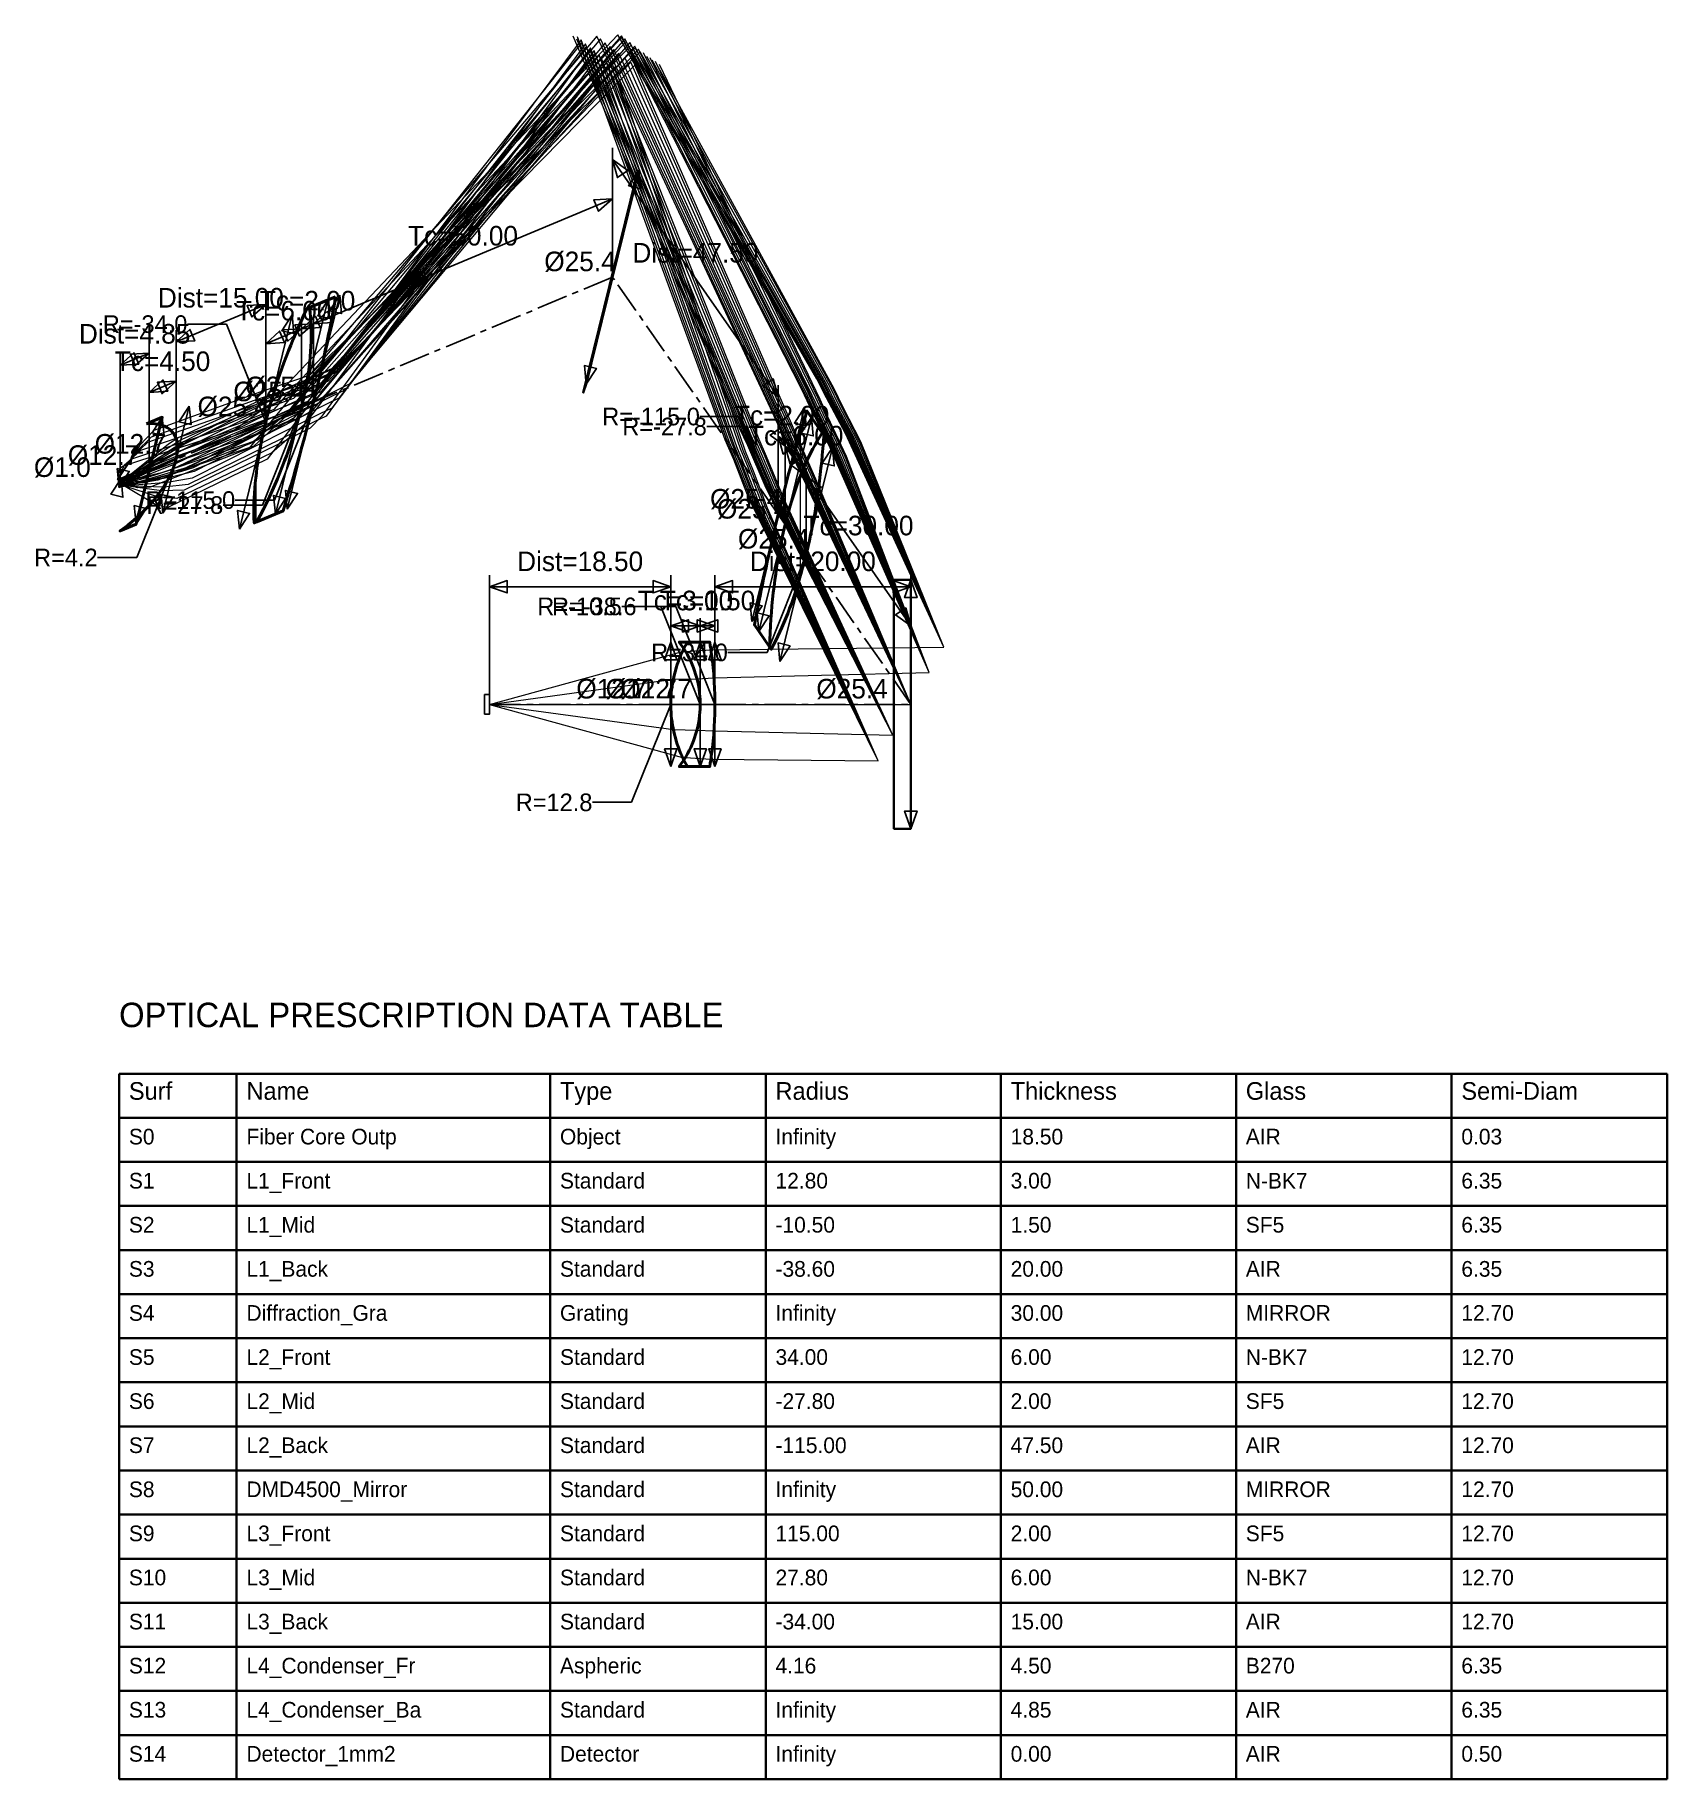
# Model space of a CAD drawing. Header units: metres. Extents: x -46 to 120, y -110 to 68.
import ezdxf
from ezdxf.enums import TextEntityAlignment as Align

# ---------------------------------------------------------------- set-up
doc = ezdxf.new("R2010")
doc.units = ezdxf.units.M
doc.linetypes.add('CENTER', pattern=[5.08, 3.175, -0.635, 0.635, -0.635])
for name, color, linetype, lineweight in [('ANNOTATIONS', 3, 'CONTINUOUS', 25), ('DIMENSIONS_LINEAR', 4, 'CONTINUOUS', 25), ('DIMENSIONS_RADIAL', 6, 'CONTINUOUS', 25), ('OPTICAL_AXIS', 1, 'CENTER', 25), ('OPTICS_COMPONENTS', 2, 'CONTINUOUS', 35), ('OPTICS_HATCH', 8, 'CONTINUOUS', 13), ('OPTICS_LENSES', 7, 'CONTINUOUS', 50), ('RAYS_785NM', 1, 'CONTINUOUS', 18), ('RAYS_850NM', 3, 'CONTINUOUS', 18), ('RAYS_900NM', 5, 'CONTINUOUS', 18), ('TITLE_BLOCK', 7, 'CONTINUOUS', 35)]:
    doc.layers.add(name, color=color, linetype=linetype, lineweight=lineweight)
doc.styles.add('OpenSansCondensed-Light', font='OpenSansCondensed-Light.ttf')
doc.dimstyles.new('EZDXF', dxfattribs={"dimtxt": 0.25, "dimasz": 0.175, "dimexe": 0.375, "dimexo": 0.125, "dimgap": 0.1, "dimtad": 1, "dimlfac": 100, "dimzin": 12, "dimdsep": 46, "dimtxsty": 'OpenSansCondensed-Light', "dimblk": 'ARCHTICK', "dimcen": 2.5, "dimazin": 3, "dimtfac": 0.5, "dimtmove": 2, "dimatfit": 3})

msp = doc.modelspace()

# ---------------------------------------------------------------- texts
at = {"layer": 'DIMENSIONS_LINEAR'}
for s, p in [('Tc=50.00', (-2.71, 46.23)), ('Dist=47.50', (21.01, 44.49)), ('%%c25.4', (9.23, 43.61)), ('Dist=15.00', (-27.42, 39.9)), ('Tc=6.00', (-21.01, 38.58)), ('Tc=2.00', (-18.57, 39.6)), ('Dist=4.85', (-36.22, 36.22)), ('Tc=4.50', (-33.37, 33.42)), ('%%c25.4', (-22.5, 30.34)), ('%%c25.4', (-21.28, 30.85)), ('%%c25.4', (-26.16, 28.81)), ('Tc=2.00', (29.82, 27.87)), ('%%c12.7', (-36.66, 24.99)), ('Tc=6.00', (31.25, 25.83)), ('%%c1.0', (-43.6, 22.61)), ('%%c12.7', (-39.4, 23.84)), ('%%c25.4', (26.15, 19.38)), ('%%c25.4', (26.86, 18.36)), ('%%c25.4', (29, 15.3)), ('Tc=30.00', (37.66, 16.65)), ('Dist=18.50', (9.25, 13)), ('Dist=20.00', (33, 13)), ('Tc=3.00', (20, 9)), ('Tc=1.50', (22.25, 9)), ('%%c12.7', (12.5, 0)), ('%%c12.7', (15.5, 0)), ('%%c12.7', (17, 0)), ('%%c25.4', (37, 0))]:
    msp.add_text(s, height=2, dxfattribs=at).set_placement(p, align=Align.BOTTOM_CENTER)
at = {"layer": 'DIMENSIONS_RADIAL'}
for s, p in [('R=-34.0', (-30.84, 38.81)), ('R=-115.0', (21.47, 29.38)), ('R=-27.8', (22.18, 28.36)), ('R=115.0', (-25.96, 20.85)), ('R=27.8', (-27.18, 20.34)), ('R=4.2', (-40, 14.99)), ('R=-10.5', (13.5, 10)), ('R=-38.6', (15, 10)), ('R=34.0', (24.32, 5.3)), ('R=12.8', (10.5, -10))]:
    msp.add_text(s, height=1.8, dxfattribs=at).set_placement(p, align=Align.MIDDLE_RIGHT)
at = {"layer": 'TITLE_BLOCK'}
for s, height, p in [('OPTICAL PRESCRIPTION DATA TABLE', 2.5, (-37.81, -33.7)), ('Surf', 1.8, (-36.81, -40.9)), ('Name', 1.8, (-24.81, -40.9)), ('Type', 1.8, (7.19, -40.9)), ('Radius', 1.8, (29.19, -40.9)), ('Thickness', 1.8, (53.19, -40.9)), ('Glass', 1.8, (77.19, -40.9)), ('Semi-Diam', 1.8, (99.19, -40.9)), ('S0', 1.6, (-36.81, -45.4)), ('Fiber Core Outp', 1.6, (-24.81, -45.4)), ('Object', 1.6, (7.19, -45.4)), ('Infinity', 1.6, (29.19, -45.4)), ('18.50', 1.6, (53.19, -45.4)), ('AIR', 1.6, (77.19, -45.4)), ('0.03', 1.6, (99.19, -45.4)), ('S1', 1.6, (-36.81, -49.9)), ('L1_Front', 1.6, (-24.81, -49.9)), ('Standard', 1.6, (7.19, -49.9)), ('12.80', 1.6, (29.19, -49.9)), ('3.00', 1.6, (53.19, -49.9)), ('N-BK7', 1.6, (77.19, -49.9)), ('6.35', 1.6, (99.19, -49.9)), ('S2', 1.6, (-36.81, -54.4)), ('L1_Mid', 1.6, (-24.81, -54.4)), ('Standard', 1.6, (7.19, -54.4)), ('-10.50', 1.6, (29.19, -54.4)), ('1.50', 1.6, (53.19, -54.4)), ('SF5', 1.6, (77.19, -54.4)), ('6.35', 1.6, (99.19, -54.4)), ('S3', 1.6, (-36.81, -58.9)), ('L1_Back', 1.6, (-24.81, -58.9)), ('Standard', 1.6, (7.19, -58.9)), ('-38.60', 1.6, (29.19, -58.9)), ('20.00', 1.6, (53.19, -58.9)), ('AIR', 1.6, (77.19, -58.9)), ('6.35', 1.6, (99.19, -58.9)), ('S4', 1.6, (-36.81, -63.4)), ('Diffraction_Gra', 1.6, (-24.81, -63.4)), ('Grating', 1.6, (7.19, -63.4)), ('Infinity', 1.6, (29.19, -63.4)), ('30.00', 1.6, (53.19, -63.4)), ('MIRROR', 1.6, (77.19, -63.4)), ('12.70', 1.6, (99.19, -63.4)), ('S5', 1.6, (-36.81, -67.9)), ('L2_Front', 1.6, (-24.81, -67.9)), ('Standard', 1.6, (7.19, -67.9)), ('34.00', 1.6, (29.19, -67.9)), ('6.00', 1.6, (53.19, -67.9)), ('N-BK7', 1.6, (77.19, -67.9)), ('12.70', 1.6, (99.19, -67.9)), ('S6', 1.6, (-36.81, -72.4)), ('L2_Mid', 1.6, (-24.81, -72.4)), ('Standard', 1.6, (7.19, -72.4)), ('-27.80', 1.6, (29.19, -72.4)), ('2.00', 1.6, (53.19, -72.4)), ('SF5', 1.6, (77.19, -72.4)), ('12.70', 1.6, (99.19, -72.4)), ('L2_Back', 1.6, (-24.81, -76.9)), ('Standard', 1.6, (7.19, -76.9)), ('S7', 1.6, (-36.81, -76.9)), ('-115.00', 1.6, (29.19, -76.9)), ('47.50', 1.6, (53.19, -76.9)), ('AIR', 1.6, (77.19, -76.9)), ('12.70', 1.6, (99.19, -76.9)), ('S8', 1.6, (-36.81, -81.4)), ('DMD4500_Mirror', 1.6, (-24.81, -81.4)), ('Standard', 1.6, (7.19, -81.4)), ('Infinity', 1.6, (29.19, -81.4)), ('50.00', 1.6, (53.19, -81.4)), ('MIRROR', 1.6, (77.19, -81.4)), ('12.70', 1.6, (99.19, -81.4)), ('S9', 1.6, (-36.81, -85.9)), ('L3_Front', 1.6, (-24.81, -85.9)), ('Standard', 1.6, (7.19, -85.9)), ('115.00', 1.6, (29.19, -85.9)), ('2.00', 1.6, (53.19, -85.9)), ('SF5', 1.6, (77.19, -85.9)), ('12.70', 1.6, (99.19, -85.9)), ('S10', 1.6, (-36.81, -90.4)), ('L3_Mid', 1.6, (-24.81, -90.4)), ('Standard', 1.6, (7.19, -90.4)), ('27.80', 1.6, (29.19, -90.4)), ('6.00', 1.6, (53.19, -90.4)), ('N-BK7', 1.6, (77.19, -90.4)), ('12.70', 1.6, (99.19, -90.4)), ('S11', 1.6, (-36.81, -94.9)), ('L3_Back', 1.6, (-24.81, -94.9)), ('Standard', 1.6, (7.19, -94.9)), ('-34.00', 1.6, (29.19, -94.9)), ('15.00', 1.6, (53.19, -94.9)), ('AIR', 1.6, (77.19, -94.9)), ('12.70', 1.6, (99.19, -94.9)), ('S12', 1.6, (-36.81, -99.4)), ('L4_Condenser_Fr', 1.6, (-24.81, -99.4)), ('Aspheric', 1.6, (7.19, -99.4)), ('4.16', 1.6, (29.19, -99.4)), ('4.50', 1.6, (53.19, -99.4)), ('B270', 1.6, (77.19, -99.4)), ('6.35', 1.6, (99.19, -99.4)), ('S13', 1.6, (-36.81, -103.9)), ('L4_Condenser_Ba', 1.6, (-24.81, -103.9)), ('Standard', 1.6, (7.19, -103.9)), ('Infinity', 1.6, (29.19, -103.9)), ('4.85', 1.6, (53.19, -103.9)), ('AIR', 1.6, (77.19, -103.9)), ('6.35', 1.6, (99.19, -103.9)), ('S14', 1.6, (-36.81, -108.4)), ('Detector_1mm2', 1.6, (-24.81, -108.4)), ('Detector', 1.6, (7.19, -108.4)), ('Infinity', 1.6, (29.19, -108.4)), ('0.00', 1.6, (53.19, -108.4)), ('AIR', 1.6, (77.19, -108.4)), ('0.50', 1.6, (99.19, -108.4))]:
    msp.add_text(s, height=height, dxfattribs=at).set_placement(p, align=Align.BOTTOM_LEFT)

# ---------------------------------------------------------------- blocks, each defined once
blk = doc.blocks.new('_ARCHTICK')
at = {"color": 0, "linetype": 'BYBLOCK', "const_width": 0.15}
blk.add_lwpolyline([(-0.5, -0.5), (0.5, 0.5)], dxfattribs=at)

# ---------------------------------------------------------------- hatches: boundary and pattern name
at = {"layer": 'OPTICS_HATCH'}
h = msp.add_hatch(dxfattribs=at)
h.set_pattern_fill('ANSI31', scale=2.5, angle=45)
h.paths.add_polyline_path([(-15.71, 41.6), (-15.8, 41.06), (-15.9, 40.51), (-16, 39.97), (-16.1, 39.43), (-16.21, 38.88), (-16.31, 38.33), (-16.42, 37.78), (-16.53, 37.24), (-16.64, 36.69), (-16.76, 36.13), (-16.87, 35.58), (-16.99, 35.03), (-17.12, 34.48), (-17.24, 33.92), (-17.37, 33.37), (-17.5, 32.81), (-17.63, 32.25), (-17.76, 31.69), (-17.89, 31.13), (-18.03, 30.57), (-18.17, 30.01), (-18.31, 29.45), (-18.46, 28.89), (-18.6, 28.32), (-18.75, 27.76), (-18.9, 27.19), (-19.06, 26.63), (-19.21, 26.06), (-19.37, 25.49), (-19.53, 24.92), (-19.69, 24.35), (-19.86, 23.78), (-20.02, 23.21), (-20.19, 22.63), (-20.37, 22.06), (-20.54, 21.48), (-20.71, 20.91), (-20.89, 20.33), (-21.07, 19.75), (-23.74, 18.64), (-23.74, 18.64), (-23.4, 19.28), (-23.08, 19.92), (-22.77, 20.55), (-22.47, 21.18), (-22.19, 21.8), (-21.91, 22.42), (-21.65, 23.03), (-21.39, 23.64), (-21.15, 24.24), (-20.92, 24.85), (-20.69, 25.44), (-20.48, 26.03), (-20.27, 26.62), (-20.08, 27.2), (-19.9, 27.78), (-19.72, 28.36), (-19.56, 28.93), (-19.4, 29.5), (-19.25, 30.06), (-19.12, 30.62), (-18.99, 31.18), (-18.87, 31.73), (-18.76, 32.28), (-18.66, 32.83), (-18.57, 33.37), (-18.49, 33.9), (-18.42, 34.44), (-18.35, 34.96), (-18.3, 35.49), (-18.26, 36.01), (-18.23, 36.53), (-18.21, 37.04), (-18.2, 37.54), (-18.2, 38.05), (-18.21, 38.54), (-18.23, 39.04), (-18.27, 39.53), (-18.31, 40.01), (-18.37, 40.49), (-15.71, 41.6)])
h = msp.add_hatch(dxfattribs=at)
h.set_pattern_fill('ANSI31', scale=2.5, angle=45)
h.paths.add_polyline_path([(-18.37, 40.49), (-18.31, 40.01), (-18.27, 39.53), (-18.23, 39.04), (-18.21, 38.54), (-18.2, 38.05), (-18.2, 37.54), (-18.21, 37.04), (-18.23, 36.53), (-18.26, 36.01), (-18.3, 35.49), (-18.35, 34.96), (-18.42, 34.44), (-18.49, 33.9), (-18.57, 33.37), (-18.66, 32.83), (-18.76, 32.28), (-18.87, 31.73), (-18.99, 31.18), (-19.12, 30.62), (-19.25, 30.06), (-19.4, 29.5), (-19.56, 28.93), (-19.72, 28.36), (-19.9, 27.78), (-20.08, 27.2), (-20.27, 26.62), (-20.48, 26.03), (-20.69, 25.44), (-20.92, 24.85), (-21.15, 24.24), (-21.39, 23.64), (-21.65, 23.03), (-21.91, 22.42), (-22.19, 21.8), (-22.47, 21.18), (-22.77, 20.55), (-23.08, 19.92), (-23.4, 19.28), (-23.74, 18.64), (-24.02, 18.52), (-24.02, 18.52), (-24.04, 19.01), (-24.05, 19.51), (-24.05, 20.02), (-24.04, 20.52), (-24.02, 21.03), (-24, 21.55), (-23.96, 22.06), (-23.92, 22.59), (-23.86, 23.11), (-23.8, 23.64), (-23.74, 24.17), (-23.66, 24.7), (-23.58, 25.24), (-23.49, 25.78), (-23.39, 26.33), (-23.28, 26.87), (-23.16, 27.42), (-23.04, 27.98), (-22.91, 28.54), (-22.77, 29.1), (-22.63, 29.66), (-22.48, 30.23), (-22.32, 30.8), (-22.15, 31.37), (-21.97, 31.94), (-21.79, 32.52), (-21.6, 33.11), (-21.4, 33.69), (-21.19, 34.28), (-20.98, 34.87), (-20.75, 35.47), (-20.52, 36.07), (-20.28, 36.67), (-20.03, 37.28), (-19.78, 37.89), (-19.51, 38.5), (-19.24, 39.12), (-18.95, 39.74), (-18.66, 40.37), (-18.37, 40.49)])
h = msp.add_hatch(dxfattribs=at)
h.set_pattern_fill('ANSI31', scale=2.5, angle=45)
h.paths.add_polyline_path([(-35.02, 28.63), (-34.37, 28.65), (-33.88, 28.6), (-33.49, 28.51), (-33.17, 28.39), (-32.91, 28.26), (-32.68, 28.1), (-32.49, 27.93), (-32.33, 27.74), (-32.2, 27.55), (-32.09, 27.34), (-32, 27.13), (-31.93, 26.9), (-31.89, 26.67), (-31.86, 26.43), (-31.85, 26.18), (-31.85, 25.93), (-31.87, 25.67), (-31.91, 25.4), (-31.97, 25.13), (-32.03, 24.85), (-32.12, 24.56), (-32.22, 24.27), (-32.33, 23.97), (-32.47, 23.66), (-32.62, 23.35), (-32.78, 23.03), (-32.97, 22.7), (-33.17, 22.36), (-33.39, 22.02), (-33.64, 21.66), (-33.91, 21.3), (-34.21, 20.92), (-34.54, 20.54), (-34.9, 20.13), (-35.31, 19.71), (-35.76, 19.27), (-36.29, 18.8), (-36.91, 18.28), (-37.7, 17.7), (-36.08, 18.38), (-36.08, 18.38), (-36.02, 18.66), (-35.95, 18.94), (-35.88, 19.22), (-35.81, 19.5), (-35.74, 19.78), (-35.67, 20.06), (-35.6, 20.34), (-35.53, 20.62), (-35.47, 20.9), (-35.4, 21.18), (-35.33, 21.46), (-35.26, 21.74), (-35.19, 22.02), (-35.12, 22.3), (-35.05, 22.58), (-34.98, 22.86), (-34.92, 23.14), (-34.85, 23.42), (-34.78, 23.7), (-34.71, 23.98), (-34.64, 24.26), (-34.57, 24.54), (-34.5, 24.82), (-34.43, 25.1), (-34.37, 25.38), (-34.3, 25.66), (-34.23, 25.94), (-34.16, 26.22), (-34.09, 26.5), (-34.02, 26.78), (-33.95, 27.06), (-33.88, 27.34), (-33.82, 27.62), (-33.75, 27.9), (-33.68, 28.18), (-33.61, 28.46), (-33.54, 28.74), (-33.47, 29.02), (-33.4, 29.3), (-35.02, 28.63)])
h = msp.add_hatch(dxfattribs=at)
h.set_pattern_fill('ANSI31', scale=2.5, angle=45)
h.paths.add_polyline_path([(33.95, 27.72), (33.7, 27.32), (33.46, 26.92), (33.22, 26.5), (32.99, 26.08), (32.76, 25.64), (32.54, 25.2), (32.33, 24.74), (32.13, 24.28), (31.93, 23.81), (31.73, 23.33), (31.55, 22.84), (31.36, 22.34), (31.19, 21.84), (31.02, 21.32), (30.85, 20.8), (30.69, 20.27), (30.54, 19.74), (30.39, 19.19), (30.25, 18.64), (30.11, 18.08), (29.98, 17.51), (29.85, 16.94), (29.73, 16.35), (29.61, 15.76), (29.5, 15.16), (29.4, 14.55), (29.3, 13.94), (29.21, 13.31), (29.12, 12.68), (29.04, 12.04), (28.96, 11.39), (28.89, 10.74), (28.83, 10.07), (28.77, 9.39), (28.72, 8.71), (28.68, 8.01), (28.64, 7.31), (28.61, 6.6), (28.59, 5.87), (27.03, 8.1), (27.03, 8.1), (27.15, 8.69), (27.26, 9.29), (27.38, 9.88), (27.49, 10.47), (27.61, 11.06), (27.73, 11.65), (27.85, 12.23), (27.97, 12.81), (28.09, 13.39), (28.22, 13.97), (28.34, 14.55), (28.47, 15.13), (28.6, 15.7), (28.73, 16.27), (28.86, 16.84), (28.99, 17.41), (29.13, 17.97), (29.26, 18.54), (29.4, 19.1), (29.54, 19.66), (29.67, 20.22), (29.81, 20.77), (29.96, 21.33), (30.1, 21.88), (30.24, 22.43), (30.39, 22.98), (30.53, 23.53), (30.68, 24.07), (30.83, 24.62), (30.98, 25.16), (31.13, 25.7), (31.29, 26.24), (31.44, 26.77), (31.6, 27.31), (31.76, 27.84), (31.91, 28.37), (32.07, 28.9), (32.24, 29.42), (32.4, 29.95), (33.95, 27.72)])
h = msp.add_hatch(dxfattribs=at)
h.set_pattern_fill('ANSI31', scale=2.5, angle=45)
h.paths.add_polyline_path([(34.12, 27.48), (34.07, 26.79), (34.02, 26.11), (33.96, 25.43), (33.9, 24.77), (33.83, 24.11), (33.76, 23.45), (33.68, 22.81), (33.6, 22.17), (33.51, 21.54), (33.42, 20.91), (33.32, 20.29), (33.22, 19.68), (33.12, 19.08), (33, 18.48), (32.89, 17.89), (32.77, 17.3), (32.65, 16.72), (32.52, 16.15), (32.38, 15.58), (32.25, 15.02), (32.1, 14.47), (31.96, 13.92), (31.81, 13.38), (31.65, 12.84), (31.49, 12.32), (31.33, 11.79), (31.16, 11.28), (30.98, 10.77), (30.81, 10.27), (30.62, 9.77), (30.44, 9.28), (30.24, 8.8), (30.05, 8.33), (29.84, 7.86), (29.64, 7.4), (29.43, 6.95), (29.21, 6.5), (28.99, 6.06), (28.76, 5.63), (28.59, 5.87), (28.59, 5.87), (28.61, 6.6), (28.64, 7.31), (28.68, 8.01), (28.72, 8.71), (28.77, 9.39), (28.83, 10.07), (28.89, 10.74), (28.96, 11.39), (29.04, 12.04), (29.12, 12.68), (29.21, 13.31), (29.3, 13.94), (29.4, 14.55), (29.5, 15.16), (29.61, 15.76), (29.73, 16.35), (29.85, 16.94), (29.98, 17.51), (30.11, 18.08), (30.25, 18.64), (30.39, 19.19), (30.54, 19.74), (30.69, 20.27), (30.85, 20.8), (31.02, 21.32), (31.19, 21.84), (31.36, 22.34), (31.55, 22.84), (31.73, 23.33), (31.93, 23.81), (32.13, 24.28), (32.33, 24.74), (32.54, 25.2), (32.76, 25.64), (32.99, 26.08), (33.22, 26.5), (33.46, 26.92), (33.7, 27.32), (33.95, 27.72), (34.12, 27.48)])
h = msp.add_hatch(dxfattribs=at)
h.set_pattern_fill('ANSI31', scale=2.5, angle=45)
h.paths.add_polyline_path([(20.19, 6.35), (20.01, 6.02), (19.84, 5.7), (19.68, 5.37), (19.54, 5.05), (19.4, 4.72), (19.28, 4.4), (19.16, 4.07), (19.06, 3.74), (18.97, 3.42), (18.88, 3.09), (18.8, 2.77), (18.74, 2.44), (18.68, 2.12), (18.63, 1.79), (18.58, 1.47), (18.55, 1.14), (18.53, 0.81), (18.51, 0.49), (18.5, 0.16), (18.5, -0.16), (18.51, -0.49), (18.53, -0.81), (18.55, -1.14), (18.58, -1.47), (18.63, -1.79), (18.68, -2.12), (18.74, -2.44), (18.8, -2.77), (18.88, -3.09), (18.97, -3.42), (19.06, -3.74), (19.16, -4.07), (19.28, -4.4), (19.4, -4.72), (19.54, -5.05), (19.68, -5.37), (19.84, -5.7), (20.01, -6.02), (20.19, -6.35), (19.36, -6.35), (19.36, -6.35), (19.6, -6.02), (19.82, -5.7), (20.02, -5.37), (20.21, -5.05), (20.38, -4.72), (20.54, -4.4), (20.68, -4.07), (20.81, -3.74), (20.93, -3.42), (21.03, -3.09), (21.13, -2.77), (21.21, -2.44), (21.28, -2.12), (21.35, -1.79), (21.4, -1.47), (21.44, -1.14), (21.47, -0.81), (21.49, -0.49), (21.5, -0.16), (21.5, 0.16), (21.49, 0.49), (21.47, 0.81), (21.44, 1.14), (21.4, 1.47), (21.35, 1.79), (21.28, 2.12), (21.21, 2.44), (21.13, 2.77), (21.03, 3.09), (20.93, 3.42), (20.81, 3.74), (20.68, 4.07), (20.54, 4.4), (20.38, 4.72), (20.21, 5.05), (20.02, 5.37), (19.82, 5.7), (19.6, 6.02), (19.36, 6.35), (20.19, 6.35)])
h = msp.add_hatch(dxfattribs=at)
h.set_pattern_fill('ANSI31', scale=2.5, angle=45)
h.paths.add_polyline_path([(19.36, 6.35), (19.6, 6.02), (19.82, 5.7), (20.02, 5.37), (20.21, 5.05), (20.38, 4.72), (20.54, 4.4), (20.68, 4.07), (20.81, 3.74), (20.93, 3.42), (21.03, 3.09), (21.13, 2.77), (21.21, 2.44), (21.28, 2.12), (21.35, 1.79), (21.4, 1.47), (21.44, 1.14), (21.47, 0.81), (21.49, 0.49), (21.5, 0.16), (21.5, -0.16), (21.49, -0.49), (21.47, -0.81), (21.44, -1.14), (21.4, -1.47), (21.35, -1.79), (21.28, -2.12), (21.21, -2.44), (21.13, -2.77), (21.03, -3.09), (20.93, -3.42), (20.81, -3.74), (20.68, -4.07), (20.54, -4.4), (20.38, -4.72), (20.21, -5.05), (20.02, -5.37), (19.82, -5.7), (19.6, -6.02), (19.36, -6.35), (22.47, -6.35), (22.47, -6.35), (22.53, -6.02), (22.58, -5.7), (22.62, -5.37), (22.67, -5.05), (22.71, -4.72), (22.75, -4.4), (22.78, -4.07), (22.82, -3.74), (22.85, -3.42), (22.88, -3.09), (22.9, -2.77), (22.92, -2.44), (22.94, -2.12), (22.96, -1.79), (22.97, -1.47), (22.98, -1.14), (22.99, -0.81), (23, -0.49), (23, -0.16), (23, 0.16), (23, 0.49), (22.99, 0.81), (22.98, 1.14), (22.97, 1.47), (22.96, 1.79), (22.94, 2.12), (22.92, 2.44), (22.9, 2.77), (22.88, 3.09), (22.85, 3.42), (22.82, 3.74), (22.78, 4.07), (22.75, 4.4), (22.71, 4.72), (22.67, 5.05), (22.62, 5.37), (22.58, 5.7), (22.53, 6.02), (22.47, 6.35), (19.36, 6.35)])

# ---------------------------------------------------------------- linework, layer by layer
at = {"layer": 'ANNOTATIONS'}
msp.add_lwpolyline([(0, 1), (0, -1), (-0.5, -1), (-0.5, 1)], close=True, dxfattribs=at)
at = {"layer": 'DIMENSIONS_LINEAR'}
for p, q in [((12.55, 43.61), (12.55, 56.81)), ((29.47, 31.38), (12.55, 55.61)), ((9.87, 32.68), (15.23, 54.53)), ((12.55, 43.61), (12.55, 52.41)), ((12.55, 51.61), (-17.96, 38.85)), ((-22.84, 28.81), (-22.84, 42.01)), ((-21.86, 19.42), (-16.5, 41.27)), ((-20.64, 19.93), (-15.28, 41.78)), ((-22.84, 40.81), (-32, 36.99)), ((-25.53, 17.89), (-20.16, 39.74)), ((-17.96, 30.85), (-17.96, 39.66)), ((-17.96, 30.85), (-17.96, 39.66)), ((-32, 24.99), (-32, 38.19)), ((-19.18, 38.34), (-22.84, 36.81)), ((-22.84, 28.81), (-22.84, 37.61)), ((-19.18, 30.34), (-19.18, 39.14)), ((-19.18, 30.34), (-19.18, 39.14)), ((-17.96, 38.85), (-19.18, 38.34)), ((-34.74, 35.84), (-37.7, 34.61)), ((-37.7, 22.61), (-37.7, 35.81)), ((-34.74, 23.84), (-34.74, 37.04)), ((-32, 32.99), (-34.74, 31.84)), ((-34.74, 23.84), (-34.74, 32.64)), ((-32, 24.99), (-32, 33.79)), ((29.47, 19.38), (29.47, 32.58)), ((-33.34, 19.53), (-30.66, 30.45)), ((26.78, 8.46), (32.15, 30.3)), ((-36.08, 18.38), (-33.4, 29.3)), ((27.5, 7.44), (32.86, 29.28)), ((29.47, 19.38), (29.47, 28.18)), ((30.18, 26.36), (29.47, 27.38)), ((30.18, 18.36), (30.18, 27.16)), ((30.18, 18.36), (30.18, 27.16)), ((29.63, 4.38), (35, 26.22)), ((32.32, 23.3), (30.18, 26.36)), ((32.32, 15.3), (32.32, 24.1)), ((32.32, 15.3), (32.32, 24.1)), ((43, 8), (32.32, 23.3)), ((-37.81, 22.18), (-37.6, 23.04)), ((0, 0), (0, 13.2)), ((18.5, 0), (18.5, 13.2)), ((23, 0), (23, 13.2)), ((43, 0), (43, 13.2)), ((43, -12.7), (43, 12.7)), ((0, 12), (18.5, 12)), ((23, 12), (43, 12)), ((18.5, 0), (18.5, 8.8)), ((18.5, 8), (21.5, 8)), ((21.5, 0), (21.5, 8.8)), ((21.5, 0), (21.5, 8.8)), ((21.5, 8), (23, 8)), ((23, 0), (23, 8.8)), ((43, 0), (43, 8.8)), ((18.5, -6.35), (18.5, 6.35)), ((21.5, -6.35), (21.5, 6.35)), ((23, -6.35), (23, 6.35))]:
    msp.add_line(p, q, dxfattribs=at)
for points in [[(12.55, 55.61), (13.06, 53.77), (14.1, 54.49)], [(15.23, 54.53), (14.19, 52.93), (15.41, 52.63)], [(12.55, 51.61), (10.64, 51.49), (11.13, 50.33)], [(-16.5, 41.27), (-17.54, 39.67), (-16.32, 39.37)], [(-15.28, 41.78), (-16.32, 40.18), (-15.1, 39.88)], [(-22.84, 40.81), (-24.75, 40.7), (-24.26, 39.54)], [(-20.16, 39.74), (-21.2, 38.14), (-19.98, 37.84)], [(-19.18, 38.34), (-17.28, 38.46), (-17.77, 39.62)], [(-17.96, 38.85), (-16.06, 38.97), (-16.54, 40.13)], [(-32, 36.99), (-30.09, 37.1), (-30.58, 38.27)], [(-22.84, 36.81), (-20.94, 36.93), (-21.43, 38.09)], [(-19.18, 38.34), (-21.09, 38.23), (-20.6, 37.07)], [(-17.96, 38.85), (-19.87, 38.74), (-19.38, 37.58)], [(-37.7, 34.61), (-35.8, 34.72), (-36.29, 35.88)], [(-34.74, 35.84), (-36.65, 35.73), (-36.16, 34.57)], [(9.87, 32.68), (10.91, 34.28), (9.68, 34.58)], [(-34.74, 31.84), (-32.84, 31.96), (-33.33, 33.12)], [(-32, 32.99), (-33.9, 32.88), (-33.42, 31.71)], [(29.47, 31.38), (28.95, 33.22), (27.92, 32.5)], [(-30.66, 30.45), (-31.7, 28.85), (-30.47, 28.55)], [(32.15, 30.3), (31.11, 28.71), (32.33, 28.41)], [(-33.4, 29.3), (-34.44, 27.71), (-33.22, 27.41)], [(32.86, 29.28), (31.82, 27.69), (33.04, 27.39)], [(30.18, 26.36), (29.66, 28.2), (28.63, 27.48)], [(29.47, 27.38), (29.98, 25.54), (31.01, 26.26)], [(30.18, 26.36), (30.69, 24.52), (31.73, 25.24)], [(32.32, 23.3), (31.8, 25.14), (30.77, 24.42)], [(35, 26.22), (33.96, 24.63), (35.18, 24.33)], [(-37.81, 22.18), (-36.77, 23.77), (-37.99, 24.07)], [(32.32, 23.3), (32.83, 21.46), (33.86, 22.18)], [(-37.6, 23.04), (-38.64, 21.44), (-37.42, 21.14)], [(-33.34, 19.53), (-32.3, 21.13), (-33.52, 21.43)], [(-20.64, 19.93), (-19.6, 21.53), (-20.83, 21.83)], [(-36.08, 18.38), (-35.04, 19.98), (-36.27, 20.28)], [(-25.53, 17.89), (-24.49, 19.49), (-25.71, 19.79)], [(-21.86, 19.42), (-20.82, 21.02), (-22.05, 21.32)], [(0, 12), (1.8, 11.37), (1.8, 12.63)], [(18.5, 12), (16.7, 12.63), (16.7, 11.37)], [(23, 12), (24.8, 11.37), (24.8, 12.63)], [(43, 12), (41.2, 12.63), (41.2, 11.37)], [(43, 12.7), (42.37, 10.9), (43.63, 10.9)], [(26.78, 8.46), (27.83, 10.05), (26.6, 10.35)], [(27.5, 7.44), (28.54, 9.03), (27.31, 9.33)], [(43, 8), (42.49, 9.84), (41.45, 9.12)], [(18.5, 8), (20.3, 7.37), (20.3, 8.63)], [(21.5, 8), (19.7, 8.63), (19.7, 7.37)], [(23, 8), (21.2, 8.63), (21.2, 7.37)], [(21.5, 8), (23.3, 7.37), (23.3, 8.63)], [(18.5, 6.35), (17.87, 4.55), (19.13, 4.55)], [(21.5, 6.35), (20.87, 4.55), (22.13, 4.55)], [(23, 6.35), (22.37, 4.55), (23.63, 4.55)], [(29.63, 4.38), (30.67, 5.97), (29.45, 6.27)], [(18.5, -6.35), (19.13, -4.55), (17.87, -4.55)], [(21.5, -6.35), (22.13, -4.55), (20.87, -4.55)], [(23, -6.35), (23.63, -4.55), (22.37, -4.55)], [(43, -12.7), (43.63, -10.9), (42.37, -10.9)]]:
    msp.add_lwpolyline(points, close=True, dxfattribs=at)
at = {"layer": 'OPTICAL_AXIS', "linetype": 'CENTER'}
for p, q in [((12.55, 43.61), (-17.96, 30.85)), ((29.47, 19.38), (12.55, 43.61)), ((-19.18, 30.34), (-22.84, 28.81)), ((-17.96, 30.85), (-19.18, 30.34)), ((-22.84, 28.81), (-32, 24.99)), ((-32, 24.99), (-34.74, 23.84)), ((-34.74, 23.84), (-37.7, 22.61)), ((30.18, 18.36), (29.47, 19.38)), ((32.32, 15.3), (30.18, 18.36)), ((43, 0), (32.32, 15.3)), ((0, 0), (18.5, 0)), ((18.5, 0), (21.5, 0)), ((21.5, 0), (23, 0)), ((23, 0), (43, 0))]:
    msp.add_line(p, q, dxfattribs=at)
at = {"layer": 'OPTICS_COMPONENTS'}
for points in [[(15.23, 54.53), (9.87, 32.68), (9.57, 31.8), (14.94, 53.65)], [(-37.6, 23.04), (-37.81, 22.18), (-36.59, 22.69), (-36.38, 23.55)], [(43, 12.7), (43, -12.7), (41.27, -12.7), (41.27, 12.7)]]:
    msp.add_lwpolyline(points, close=True, dxfattribs=at)
at = {"layer": 'OPTICS_LENSES'}
for points in [[(-15.71, 41.6), (-15.8, 41.06), (-15.9, 40.51), (-16, 39.97), (-16.1, 39.43), (-16.21, 38.88), (-16.31, 38.33), (-16.42, 37.78), (-16.53, 37.24), (-16.64, 36.69), (-16.76, 36.13), (-16.87, 35.58), (-16.99, 35.03), (-17.12, 34.48), (-17.24, 33.92), (-17.37, 33.37), (-17.5, 32.81), (-17.63, 32.25), (-17.76, 31.69), (-17.89, 31.13), (-18.03, 30.57), (-18.17, 30.01), (-18.31, 29.45), (-18.46, 28.89), (-18.6, 28.32), (-18.75, 27.76), (-18.9, 27.19), (-19.06, 26.63), (-19.21, 26.06), (-19.37, 25.49), (-19.53, 24.92), (-19.69, 24.35), (-19.86, 23.78), (-20.02, 23.21), (-20.19, 22.63), (-20.37, 22.06), (-20.54, 21.48), (-20.71, 20.91), (-20.89, 20.33), (-21.07, 19.75), (-23.74, 18.64), (-23.74, 18.64), (-23.4, 19.28), (-23.08, 19.92), (-22.77, 20.55), (-22.47, 21.18), (-22.19, 21.8), (-21.91, 22.42), (-21.65, 23.03), (-21.39, 23.64), (-21.15, 24.24), (-20.92, 24.85), (-20.69, 25.44), (-20.48, 26.03), (-20.27, 26.62), (-20.08, 27.2), (-19.9, 27.78), (-19.72, 28.36), (-19.56, 28.93), (-19.4, 29.5), (-19.25, 30.06), (-19.12, 30.62), (-18.99, 31.18), (-18.87, 31.73), (-18.76, 32.28), (-18.66, 32.83), (-18.57, 33.37), (-18.49, 33.9), (-18.42, 34.44), (-18.35, 34.96), (-18.3, 35.49), (-18.26, 36.01), (-18.23, 36.53), (-18.21, 37.04), (-18.2, 37.54), (-18.2, 38.05), (-18.21, 38.54), (-18.23, 39.04), (-18.27, 39.53), (-18.31, 40.01), (-18.37, 40.49), (-15.71, 41.6)], [(-18.37, 40.49), (-18.31, 40.01), (-18.27, 39.53), (-18.23, 39.04), (-18.21, 38.54), (-18.2, 38.05), (-18.2, 37.54), (-18.21, 37.04), (-18.23, 36.53), (-18.26, 36.01), (-18.3, 35.49), (-18.35, 34.96), (-18.42, 34.44), (-18.49, 33.9), (-18.57, 33.37), (-18.66, 32.83), (-18.76, 32.28), (-18.87, 31.73), (-18.99, 31.18), (-19.12, 30.62), (-19.25, 30.06), (-19.4, 29.5), (-19.56, 28.93), (-19.72, 28.36), (-19.9, 27.78), (-20.08, 27.2), (-20.27, 26.62), (-20.48, 26.03), (-20.69, 25.44), (-20.92, 24.85), (-21.15, 24.24), (-21.39, 23.64), (-21.65, 23.03), (-21.91, 22.42), (-22.19, 21.8), (-22.47, 21.18), (-22.77, 20.55), (-23.08, 19.92), (-23.4, 19.28), (-23.74, 18.64), (-24.02, 18.52), (-24.02, 18.52), (-24.04, 19.01), (-24.05, 19.51), (-24.05, 20.02), (-24.04, 20.52), (-24.02, 21.03), (-24, 21.55), (-23.96, 22.06), (-23.92, 22.59), (-23.86, 23.11), (-23.8, 23.64), (-23.74, 24.17), (-23.66, 24.7), (-23.58, 25.24), (-23.49, 25.78), (-23.39, 26.33), (-23.28, 26.87), (-23.16, 27.42), (-23.04, 27.98), (-22.91, 28.54), (-22.77, 29.1), (-22.63, 29.66), (-22.48, 30.23), (-22.32, 30.8), (-22.15, 31.37), (-21.97, 31.94), (-21.79, 32.52), (-21.6, 33.11), (-21.4, 33.69), (-21.19, 34.28), (-20.98, 34.87), (-20.75, 35.47), (-20.52, 36.07), (-20.28, 36.67), (-20.03, 37.28), (-19.78, 37.89), (-19.51, 38.5), (-19.24, 39.12), (-18.95, 39.74), (-18.66, 40.37), (-18.37, 40.49)], [(-35.02, 28.63), (-34.37, 28.65), (-33.88, 28.6), (-33.49, 28.51), (-33.17, 28.39), (-32.91, 28.26), (-32.68, 28.1), (-32.49, 27.93), (-32.33, 27.74), (-32.2, 27.55), (-32.09, 27.34), (-32, 27.13), (-31.93, 26.9), (-31.89, 26.67), (-31.86, 26.43), (-31.85, 26.18), (-31.85, 25.93), (-31.87, 25.67), (-31.91, 25.4), (-31.97, 25.13), (-32.03, 24.85), (-32.12, 24.56), (-32.22, 24.27), (-32.33, 23.97), (-32.47, 23.66), (-32.62, 23.35), (-32.78, 23.03), (-32.97, 22.7), (-33.17, 22.36), (-33.39, 22.02), (-33.64, 21.66), (-33.91, 21.3), (-34.21, 20.92), (-34.54, 20.54), (-34.9, 20.13), (-35.31, 19.71), (-35.76, 19.27), (-36.29, 18.8), (-36.91, 18.28), (-37.7, 17.7), (-36.08, 18.38), (-36.08, 18.38), (-36.02, 18.66), (-35.95, 18.94), (-35.88, 19.22), (-35.81, 19.5), (-35.74, 19.78), (-35.67, 20.06), (-35.6, 20.34), (-35.53, 20.62), (-35.47, 20.9), (-35.4, 21.18), (-35.33, 21.46), (-35.26, 21.74), (-35.19, 22.02), (-35.12, 22.3), (-35.05, 22.58), (-34.98, 22.86), (-34.92, 23.14), (-34.85, 23.42), (-34.78, 23.7), (-34.71, 23.98), (-34.64, 24.26), (-34.57, 24.54), (-34.5, 24.82), (-34.43, 25.1), (-34.37, 25.38), (-34.3, 25.66), (-34.23, 25.94), (-34.16, 26.22), (-34.09, 26.5), (-34.02, 26.78), (-33.95, 27.06), (-33.88, 27.34), (-33.82, 27.62), (-33.75, 27.9), (-33.68, 28.18), (-33.61, 28.46), (-33.54, 28.74), (-33.47, 29.02), (-33.4, 29.3), (-35.02, 28.63)], [(33.95, 27.72), (33.7, 27.32), (33.46, 26.92), (33.22, 26.5), (32.99, 26.08), (32.76, 25.64), (32.54, 25.2), (32.33, 24.74), (32.13, 24.28), (31.93, 23.81), (31.73, 23.33), (31.55, 22.84), (31.36, 22.34), (31.19, 21.84), (31.02, 21.32), (30.85, 20.8), (30.69, 20.27), (30.54, 19.74), (30.39, 19.19), (30.25, 18.64), (30.11, 18.08), (29.98, 17.51), (29.85, 16.94), (29.73, 16.35), (29.61, 15.76), (29.5, 15.16), (29.4, 14.55), (29.3, 13.94), (29.21, 13.31), (29.12, 12.68), (29.04, 12.04), (28.96, 11.39), (28.89, 10.74), (28.83, 10.07), (28.77, 9.39), (28.72, 8.71), (28.68, 8.01), (28.64, 7.31), (28.61, 6.6), (28.59, 5.87), (27.03, 8.1), (27.03, 8.1), (27.15, 8.69), (27.26, 9.29), (27.38, 9.88), (27.49, 10.47), (27.61, 11.06), (27.73, 11.65), (27.85, 12.23), (27.97, 12.81), (28.09, 13.39), (28.22, 13.97), (28.34, 14.55), (28.47, 15.13), (28.6, 15.7), (28.73, 16.27), (28.86, 16.84), (28.99, 17.41), (29.13, 17.97), (29.26, 18.54), (29.4, 19.1), (29.54, 19.66), (29.67, 20.22), (29.81, 20.77), (29.96, 21.33), (30.1, 21.88), (30.24, 22.43), (30.39, 22.98), (30.53, 23.53), (30.68, 24.07), (30.83, 24.62), (30.98, 25.16), (31.13, 25.7), (31.29, 26.24), (31.44, 26.77), (31.6, 27.31), (31.76, 27.84), (31.91, 28.37), (32.07, 28.9), (32.24, 29.42), (32.4, 29.95), (33.95, 27.72)], [(34.12, 27.48), (34.07, 26.79), (34.02, 26.11), (33.96, 25.43), (33.9, 24.77), (33.83, 24.11), (33.76, 23.45), (33.68, 22.81), (33.6, 22.17), (33.51, 21.54), (33.42, 20.91), (33.32, 20.29), (33.22, 19.68), (33.12, 19.08), (33, 18.48), (32.89, 17.89), (32.77, 17.3), (32.65, 16.72), (32.52, 16.15), (32.38, 15.58), (32.25, 15.02), (32.1, 14.47), (31.96, 13.92), (31.81, 13.38), (31.65, 12.84), (31.49, 12.32), (31.33, 11.79), (31.16, 11.28), (30.98, 10.77), (30.81, 10.27), (30.62, 9.77), (30.44, 9.28), (30.24, 8.8), (30.05, 8.33), (29.84, 7.86), (29.64, 7.4), (29.43, 6.95), (29.21, 6.5), (28.99, 6.06), (28.76, 5.63), (28.59, 5.87), (28.59, 5.87), (28.61, 6.6), (28.64, 7.31), (28.68, 8.01), (28.72, 8.71), (28.77, 9.39), (28.83, 10.07), (28.89, 10.74), (28.96, 11.39), (29.04, 12.04), (29.12, 12.68), (29.21, 13.31), (29.3, 13.94), (29.4, 14.55), (29.5, 15.16), (29.61, 15.76), (29.73, 16.35), (29.85, 16.94), (29.98, 17.51), (30.11, 18.08), (30.25, 18.64), (30.39, 19.19), (30.54, 19.74), (30.69, 20.27), (30.85, 20.8), (31.02, 21.32), (31.19, 21.84), (31.36, 22.34), (31.55, 22.84), (31.73, 23.33), (31.93, 23.81), (32.13, 24.28), (32.33, 24.74), (32.54, 25.2), (32.76, 25.64), (32.99, 26.08), (33.22, 26.5), (33.46, 26.92), (33.7, 27.32), (33.95, 27.72), (34.12, 27.48)], [(20.19, 6.35), (20.01, 6.02), (19.84, 5.7), (19.68, 5.37), (19.54, 5.05), (19.4, 4.72), (19.28, 4.4), (19.16, 4.07), (19.06, 3.74), (18.97, 3.42), (18.88, 3.09), (18.8, 2.77), (18.74, 2.44), (18.68, 2.12), (18.63, 1.79), (18.58, 1.47), (18.55, 1.14), (18.53, 0.81), (18.51, 0.49), (18.5, 0.16), (18.5, -0.16), (18.51, -0.49), (18.53, -0.81), (18.55, -1.14), (18.58, -1.47), (18.63, -1.79), (18.68, -2.12), (18.74, -2.44), (18.8, -2.77), (18.88, -3.09), (18.97, -3.42), (19.06, -3.74), (19.16, -4.07), (19.28, -4.4), (19.4, -4.72), (19.54, -5.05), (19.68, -5.37), (19.84, -5.7), (20.01, -6.02), (20.19, -6.35), (19.36, -6.35), (19.36, -6.35), (19.6, -6.02), (19.82, -5.7), (20.02, -5.37), (20.21, -5.05), (20.38, -4.72), (20.54, -4.4), (20.68, -4.07), (20.81, -3.74), (20.93, -3.42), (21.03, -3.09), (21.13, -2.77), (21.21, -2.44), (21.28, -2.12), (21.35, -1.79), (21.4, -1.47), (21.44, -1.14), (21.47, -0.81), (21.49, -0.49), (21.5, -0.16), (21.5, 0.16), (21.49, 0.49), (21.47, 0.81), (21.44, 1.14), (21.4, 1.47), (21.35, 1.79), (21.28, 2.12), (21.21, 2.44), (21.13, 2.77), (21.03, 3.09), (20.93, 3.42), (20.81, 3.74), (20.68, 4.07), (20.54, 4.4), (20.38, 4.72), (20.21, 5.05), (20.02, 5.37), (19.82, 5.7), (19.6, 6.02), (19.36, 6.35), (20.19, 6.35)], [(19.36, 6.35), (19.6, 6.02), (19.82, 5.7), (20.02, 5.37), (20.21, 5.05), (20.38, 4.72), (20.54, 4.4), (20.68, 4.07), (20.81, 3.74), (20.93, 3.42), (21.03, 3.09), (21.13, 2.77), (21.21, 2.44), (21.28, 2.12), (21.35, 1.79), (21.4, 1.47), (21.44, 1.14), (21.47, 0.81), (21.49, 0.49), (21.5, 0.16), (21.5, -0.16), (21.49, -0.49), (21.47, -0.81), (21.44, -1.14), (21.4, -1.47), (21.35, -1.79), (21.28, -2.12), (21.21, -2.44), (21.13, -2.77), (21.03, -3.09), (20.93, -3.42), (20.81, -3.74), (20.68, -4.07), (20.54, -4.4), (20.38, -4.72), (20.21, -5.05), (20.02, -5.37), (19.82, -5.7), (19.6, -6.02), (19.36, -6.35), (22.47, -6.35), (22.47, -6.35), (22.53, -6.02), (22.58, -5.7), (22.62, -5.37), (22.67, -5.05), (22.71, -4.72), (22.75, -4.4), (22.78, -4.07), (22.82, -3.74), (22.85, -3.42), (22.88, -3.09), (22.9, -2.77), (22.92, -2.44), (22.94, -2.12), (22.96, -1.79), (22.97, -1.47), (22.98, -1.14), (22.99, -0.81), (23, -0.49), (23, -0.16), (23, 0.16), (23, 0.49), (22.99, 0.81), (22.98, 1.14), (22.97, 1.47), (22.96, 1.79), (22.94, 2.12), (22.92, 2.44), (22.9, 2.77), (22.88, 3.09), (22.85, 3.42), (22.82, 3.74), (22.78, 4.07), (22.75, 4.4), (22.71, 4.72), (22.67, 5.05), (22.62, 5.37), (22.58, 5.7), (22.53, 6.02), (22.47, 6.35), (19.36, 6.35)]]:
    msp.add_lwpolyline(points, close=True, dxfattribs=at)
at = {"layer": 'RAYS_785NM'}
for p, q in [((13.09, 68.33), (-21.06, 32.23)), ((10.95, 68.21), (-19.86, 31.82)), ((13.46, 68.22), (-19.18, 31.25)), ((25.53, 28.19), (8.55, 68.2)), ((24.05, 27.01), (8.99, 68.12)), ((28.69, 30.22), (10.95, 68.21)), ((33.41, 33.21), (13.09, 68.33)), ((31.88, 32.15), (13.46, 68.22)), ((14.46, 67.29), (-19.41, 32.08)), ((9.87, 67.12), (-18.94, 30.41)), ((12.3, 67.14), (-18.26, 30.43)), ((14.82, 67.17), (-17.55, 30.59)), ((11.42, 65.91), (-17.19, 32.81)), ((10.3, 67.02), (-17.11, 29.42)), ((13.86, 65.95), (-16.46, 32.97)), ((26.21, 27.78), (9.87, 67.12)), ((24.76, 26.58), (10.3, 67.02)), ((27.01, 27.32), (11.42, 65.91)), ((29.34, 29.83), (12.3, 67.14)), ((30.12, 29.39), (13.86, 65.95)), ((34.01, 32.85), (14.46, 67.29)), ((32.51, 31.78), (14.82, 67.17)), ((34.74, 32.45), (16.05, 66.13)), ((33.27, 31.36), (16.39, 66)), ((11.84, 65.8), (-15.37, 31.26)), ((25.6, 26.09), (11.84, 65.8)), ((-21.06, 32.23), (-22.5, 30.56)), ((-18.43, 32.25), (-21.86, 30.71)), ((-17.77, 32.42), (-21.18, 31.03)), ((-19.41, 32.08), (-20.72, 31.62)), ((-17.19, 32.81), (-18.43, 32.25)), ((-16.46, 32.97), (-17.77, 32.42)), ((32.7, 30.41), (31.88, 32.15)), ((34.38, 31.27), (33.41, 33.21)), ((34.95, 30.94), (34.01, 32.85)), ((35.66, 30.54), (34.74, 32.45)), ((-24.49, 30.35), (-34.92, 26.72)), ((-21.18, 31.03), (-31.29, 26.59)), ((-21.86, 30.71), (-31.18, 26.05)), ((-22.5, 30.56), (-25.99, 28.01)), ((-20.72, 31.62), (-24.49, 30.35)), ((-19.86, 31.82), (-21.22, 30.15)), ((-19.18, 31.25), (-20.53, 29.64)), ((-18.94, 30.41), (-20.15, 29.76)), ((-16.64, 30.64), (-19.81, 29.05)), ((-18.26, 30.43), (-19.48, 29.92)), ((-17.55, 30.59), (-18.8, 30.11)), ((-15.37, 31.26), (-16.64, 30.64)), ((33.3, 30.06), (32.51, 31.78)), ((34.78, 26.18), (32.7, 30.41)), ((34.05, 29.64), (33.27, 31.36)), ((36.32, 27.66), (34.38, 31.27)), ((36.88, 27.32), (34.95, 30.94)), ((37.51, 26.98), (35.66, 30.54)), ((-22.54, 28.68), (-32.09, 25.26)), ((-19.81, 29.05), (-30.13, 23.77)), ((-21.22, 30.15), (-24.58, 26.13)), ((-20.53, 29.64), (-24.07, 26.34)), ((-20.15, 29.76), (-23.7, 28.13)), ((-19.48, 29.92), (-23.14, 28.38)), ((-18.8, 30.11), (-22.54, 28.68)), ((-17.11, 29.42), (-18.32, 28.2)), ((29.43, 28.61), (28.69, 30.22)), ((30.06, 28.26), (29.34, 29.83)), ((31.59, 23.94), (29.43, 28.61)), ((30.82, 27.82), (30.12, 29.39)), ((35.36, 25.82), (33.3, 30.06)), ((36.03, 25.48), (34.05, 29.64)), ((-25.99, 28.01), (-37.4, 24.32)), ((-34.92, 26.72), (-36.34, 25.38)), ((-23.7, 28.13), (-32.51, 23.95)), ((-23.14, 28.38), (-32.28, 24.6)), ((-18.32, 28.2), (-21.68, 26.48)), ((24.92, 24.98), (24.05, 27.01)), ((26.35, 26.41), (25.53, 28.19)), ((26.99, 26.04), (26.21, 27.78)), ((27.77, 25.58), (27.01, 27.32)), ((32.2, 23.56), (30.06, 28.26)), ((32.9, 23.18), (30.82, 27.82)), ((46.37, 5.84), (36.32, 27.66)), ((46.37, 5.84), (36.88, 27.32)), ((46.37, 5.84), (37.51, 26.98)), ((-36.34, 25.38), (-37.97, 22.91)), ((-33.83, 25.11), (-37.76, 22.53)), ((-32.09, 25.26), (-34.87, 24.09)), ((-24.58, 26.13), (-34.63, 22.18)), ((-24.07, 26.34), (-34.21, 22.95)), ((-31.18, 26.05), (-33.93, 24.54)), ((-31.29, 26.59), (-33.83, 25.11)), ((-21.68, 26.48), (-31.18, 21.86)), ((25.6, 24.59), (24.76, 26.58)), ((26.43, 21.12), (24.92, 24.98)), ((26.42, 24.11), (25.6, 26.09)), ((28.22, 22.08), (26.35, 26.41)), ((28.87, 21.66), (26.99, 26.04)), ((29.6, 21.24), (27.77, 25.58)), ((44.87, 3.25), (34.78, 26.18)), ((44.88, 3.25), (35.36, 25.82)), ((44.88, 3.25), (36.03, 25.48)), ((-37.83, 23.98), (-37.96, 22.99)), ((-34.87, 24.09), (-37.91, 22.82)), ((-37.4, 24.32), (-37.83, 23.98)), ((-34.9, 23.62), (-37.69, 22.63)), ((-33.93, 24.54), (-37.56, 22.31)), ((-34.91, 23.16), (-37.47, 22.44)), ((-32.21, 23.24), (-37.45, 22.22)), ((-32.51, 23.95), (-34.91, 23.16)), ((-32.28, 24.6), (-34.9, 23.62)), ((-30.13, 23.77), (-32.21, 23.24)), ((27.11, 20.68), (25.6, 24.59)), ((27.89, 20.24), (26.42, 24.11)), ((43, 0), (31.59, 23.94)), ((43, 0), (32.2, 23.56)), ((43, 0), (32.9, 23.18)), ((-35.86, 22.71), (-37.84, 22.91)), ((-35.92, 22.1), (-37.65, 22.69)), ((-33.49, 21.78), (-37.41, 22.34)), ((-34.63, 22.18), (-35.92, 22.1)), ((-34.21, 22.95), (-35.86, 22.71)), ((-31.18, 21.86), (-33.49, 21.78)), ((41.18, -3.15), (28.22, 22.08)), ((41.18, -3.16), (28.87, 21.66)), ((39.67, -5.77), (26.43, 21.12)), ((39.67, -5.77), (27.11, 20.68)), ((39.67, -5.77), (27.89, 20.24)), ((41.18, -3.16), (29.6, 21.24)), ((0, 0), (19.7, 5.41)), ((0, 0), (19.7, 5.41)), ((0, 0), (19.7, 5.41)), ((19.7, 5.41), (20, 5.41)), ((19.7, 5.41), (20, 5.41)), ((19.7, 5.41), (20, 5.41)), ((20, 5.41), (22.59, 5.58)), ((20, 5.41), (22.59, 5.58)), ((20, 5.41), (22.59, 5.58)), ((22.59, 5.58), (46.37, 5.84)), ((22.59, 5.58), (46.37, 5.84)), ((22.59, 5.58), (46.37, 5.84)), ((0, 0), (18.76, 2.58)), ((0, 0), (18.76, 2.58)), ((0, 0), (18.76, 2.58)), ((18.76, 2.58), (21.17, 2.62)), ((18.76, 2.58), (21.17, 2.62)), ((18.76, 2.58), (21.17, 2.62)), ((21.17, 2.62), (22.91, 2.7)), ((21.17, 2.62), (22.91, 2.7)), ((21.17, 2.62), (22.91, 2.7)), ((22.91, 2.7), (44.87, 3.25)), ((22.91, 2.7), (44.88, 3.25)), ((22.91, 2.7), (44.88, 3.25)), ((0, 0), (19.7, -5.41)), ((0, 0), (18.76, -2.58)), ((0, 0), (18.5, 0)), ((0, 0), (19.7, -5.41)), ((0, 0), (18.76, -2.58)), ((0, 0), (18.5, 0)), ((0, 0), (19.7, -5.41)), ((0, 0), (18.76, -2.58)), ((0, 0), (18.5, 0)), ((18.5, 0), (21.5, 0)), ((18.5, 0), (21.5, 0)), ((18.5, 0), (21.5, 0)), ((21.5, 0), (23, 0)), ((21.5, 0), (23, 0)), ((21.5, 0), (23, 0)), ((23, 0), (43, 0)), ((23, 0), (43, 0)), ((23, 0), (43, 0)), ((18.76, -2.58), (21.17, -2.62)), ((18.76, -2.58), (21.17, -2.62)), ((18.76, -2.58), (21.17, -2.62)), ((21.17, -2.62), (22.91, -2.7)), ((21.17, -2.62), (22.91, -2.7)), ((21.17, -2.62), (22.91, -2.7)), ((22.91, -2.7), (41.18, -3.15)), ((22.91, -2.7), (41.18, -3.16)), ((22.91, -2.7), (41.18, -3.16)), ((19.7, -5.41), (20, -5.41)), ((19.7, -5.41), (20, -5.41)), ((19.7, -5.41), (20, -5.41)), ((20, -5.41), (22.59, -5.58)), ((20, -5.41), (22.59, -5.58)), ((20, -5.41), (22.59, -5.58)), ((22.59, -5.58), (39.67, -5.77)), ((22.59, -5.58), (39.67, -5.77)), ((22.59, -5.58), (39.67, -5.77))]:
    msp.add_line(p, q, dxfattribs=at)
at = {"layer": 'RAYS_850NM'}
for p, q in [((13.46, 68.05), (-20.61, 31.69)), ((11.31, 67.92), (-19.42, 31.29)), ((13.82, 67.94), (-18.74, 30.7)), ((9.34, 67.82), (-18.23, 30.84)), ((25.71, 28.08), (8.9, 67.91)), ((24.24, 26.89), (9.34, 67.82)), ((28.86, 30.11), (11.31, 67.92)), ((33.57, 33.11), (13.46, 68.05)), ((32.04, 32.05), (13.82, 67.94)), ((14.85, 67), (-18.96, 32.73)), ((10.25, 66.82), (-18.51, 30.94)), ((12.68, 66.85), (-17.81, 31.07)), ((15.2, 66.88), (-17.1, 31.23)), ((10.67, 66.72), (-16.68, 29.41)), ((26.41, 27.66), (10.25, 66.82)), ((24.96, 26.46), (10.67, 66.72)), ((29.53, 29.72), (12.68, 66.85)), ((34.19, 32.75), (14.85, 67)), ((32.69, 31.68), (15.2, 66.88)), ((11.96, 65.5), (-16.59, 33.64)), ((14.41, 65.55), (-15.86, 33.81)), ((12.39, 65.39), (-14.77, 32.07)), ((27.29, 27.16), (11.96, 65.5)), ((25.9, 25.92), (12.39, 65.39)), ((30.39, 29.24), (14.41, 65.55)), ((34.99, 32.32), (16.6, 65.74)), ((33.54, 31.22), (16.94, 65.6)), ((-20.27, 32.26), (-24.02, 31.01)), ((-17.9, 33.04), (-21.15, 31.6)), ((-17.25, 33.22), (-20.43, 31.94)), ((-18.96, 32.73), (-20.27, 32.26)), ((-16.59, 33.64), (-17.9, 33.04)), ((-15.86, 33.81), (-17.25, 33.22)), ((-14.77, 32.07), (-16.12, 31.42)), ((32.86, 30.32), (32.04, 32.05)), ((34.53, 31.18), (33.57, 33.11)), ((35.12, 30.85), (34.19, 32.75)), ((35.91, 30.4), (34.99, 32.32)), ((-24.02, 31.01), (-34.54, 27.28)), ((-20.43, 31.94), (-31.42, 27.03)), ((-21.15, 31.6), (-31.12, 26.54)), ((-19.7, 30.39), (-23.28, 28.76)), ((-19.04, 30.56), (-22.69, 29.03)), ((-18.36, 30.75), (-22.06, 29.34)), ((-20.61, 31.69), (-22, 30.08)), ((-19.42, 31.29), (-20.73, 29.69)), ((-18.74, 30.7), (-20.04, 29.16)), ((-18.51, 30.94), (-19.7, 30.39)), ((-18.23, 30.84), (-19.53, 29.14)), ((-16.12, 31.42), (-19.1, 29.93)), ((-17.81, 31.07), (-19.04, 30.56)), ((-17.1, 31.23), (-18.36, 30.75)), ((33.48, 29.96), (32.69, 31.68)), ((34.94, 26.08), (32.86, 30.32)), ((34.32, 29.48), (33.54, 31.22)), ((36.47, 27.57), (34.53, 31.18)), ((37.03, 27.23), (35.12, 30.85)), ((37.73, 26.88), (35.91, 30.4)), ((-25.62, 28.63), (-36.55, 25.02)), ((-23.28, 28.76), (-32.04, 24.55)), ((-22.69, 29.03), (-31.87, 25.18)), ((-22.06, 29.34), (-31.76, 25.8)), ((-19.1, 29.93), (-30.25, 24.13)), ((-22, 30.08), (-25.62, 28.63)), ((-20.73, 29.69), (-24.22, 26.7)), ((-20.04, 29.16), (-23.69, 26.96)), ((-19.53, 29.14), (-22.69, 25.02)), ((-17.89, 28.82), (-21.25, 27.11)), ((-16.68, 29.41), (-17.89, 28.82)), ((29.6, 28.52), (28.86, 30.11)), ((30.24, 28.15), (29.53, 29.72)), ((31.76, 23.83), (29.6, 28.52)), ((31.09, 27.66), (30.39, 29.24)), ((35.52, 25.73), (33.48, 29.96)), ((36.26, 25.38), (34.32, 29.48)), ((-34.54, 27.28), (-36.06, 25.78)), ((-23.69, 26.96), (-33.49, 23.62)), ((-31.42, 27.03), (-33.3, 25.83)), ((-21.25, 27.11), (-30.75, 22.43)), ((25.1, 24.88), (24.24, 26.89)), ((26.52, 26.31), (25.71, 28.08)), ((27.18, 25.93), (26.41, 27.66)), ((28.05, 25.42), (27.29, 27.16)), ((32.37, 23.46), (30.24, 28.15)), ((33.14, 23.06), (31.09, 27.66)), ((46.37, 5.84), (36.47, 27.57)), ((46.37, 5.84), (37.03, 27.23)), ((46.37, 5.85), (37.73, 26.88)), ((-36.06, 25.78), (-37.99, 22.89)), ((-33.3, 25.83), (-37.75, 22.54)), ((-33.47, 25.12), (-37.56, 22.3)), ((-36.55, 25.02), (-37.3, 24.39)), ((-31.87, 25.18), (-34.66, 23.96)), ((-31.76, 25.8), (-34.63, 24.44)), ((-24.22, 26.7), (-33.86, 22.88)), ((-31.12, 26.54), (-33.47, 25.12)), ((-22.69, 25.02), (-32.82, 20.1)), ((25.8, 24.48), (24.96, 26.46)), ((26.71, 23.93), (25.9, 25.92)), ((28.4, 21.96), (26.52, 26.31)), ((29.05, 21.55), (27.18, 25.93)), ((29.85, 21.11), (28.05, 25.42)), ((44.88, 3.25), (34.94, 26.08)), ((44.88, 3.25), (35.52, 25.73)), ((44.88, 3.25), (36.26, 25.38)), ((-37.3, 24.39), (-37.96, 22.98)), ((-34.63, 24.44), (-37.93, 22.78)), ((-34.66, 23.96), (-37.71, 22.59)), ((-34.68, 23.5), (-37.49, 22.41)), ((-31.45, 23.76), (-37.46, 22.19)), ((-33.49, 23.62), (-35.55, 23.14)), ((-32.04, 24.55), (-34.68, 23.5)), ((-30.25, 24.13), (-31.45, 23.76)), ((26.62, 21), (25.1, 24.88)), ((27.3, 20.57), (25.8, 24.48)), ((28.15, 20.11), (26.71, 23.93)), ((43, 0), (31.76, 23.83)), ((43, 0), (32.37, 23.46)), ((-35.55, 23.14), (-37.85, 22.9)), ((-35.6, 22.59), (-37.65, 22.69)), ((-33.24, 22.18), (-37.44, 22.31)), ((-34.06, 20.35), (-37.36, 22.35)), ((-33.86, 22.88), (-35.6, 22.59)), ((-30.75, 22.43), (-33.24, 22.18)), ((41.18, -3.16), (28.4, 21.96)), ((41.18, -3.16), (29.05, 21.55)), ((43, 0), (33.14, 23.06)), ((-32.82, 20.1), (-34.06, 20.35)), ((39.67, -5.77), (26.62, 21)), ((39.67, -5.77), (27.3, 20.57)), ((39.67, -5.77), (28.15, 20.11)), ((41.18, -3.16), (29.85, 21.11)), ((0, 0), (19.7, 5.41)), ((0, 0), (19.7, 5.41)), ((0, 0), (19.7, 5.41)), ((19.7, 5.41), (20, 5.41)), ((19.7, 5.41), (20, 5.41)), ((19.7, 5.41), (20, 5.41)), ((20, 5.41), (22.59, 5.58)), ((20, 5.41), (22.59, 5.58)), ((20, 5.41), (22.59, 5.58)), ((22.59, 5.58), (46.37, 5.85)), ((22.59, 5.58), (46.37, 5.84)), ((22.59, 5.58), (46.37, 5.84)), ((0, 0), (18.76, 2.58)), ((0, 0), (18.76, 2.58)), ((0, 0), (18.76, 2.58)), ((18.76, 2.58), (21.17, 2.62)), ((18.76, 2.58), (21.17, 2.62)), ((18.76, 2.58), (21.17, 2.62)), ((21.17, 2.62), (22.91, 2.7)), ((21.17, 2.62), (22.91, 2.7)), ((21.17, 2.62), (22.91, 2.7)), ((22.91, 2.7), (44.88, 3.25)), ((22.91, 2.7), (44.88, 3.25)), ((22.91, 2.7), (44.88, 3.25)), ((0, 0), (19.7, -5.41)), ((0, 0), (18.76, -2.58)), ((0, 0), (18.5, 0)), ((0, 0), (19.7, -5.41)), ((0, 0), (18.76, -2.58)), ((0, 0), (18.5, 0)), ((0, 0), (19.7, -5.41)), ((0, 0), (18.76, -2.58)), ((0, 0), (18.5, 0)), ((18.5, 0), (21.5, 0)), ((18.5, 0), (21.5, 0)), ((18.5, 0), (21.5, 0)), ((21.5, 0), (23, 0)), ((21.5, 0), (23, 0)), ((21.5, 0), (23, 0)), ((23, 0), (43, 0)), ((23, 0), (43, 0)), ((23, 0), (43, 0)), ((18.76, -2.58), (21.17, -2.62)), ((18.76, -2.58), (21.17, -2.62)), ((18.76, -2.58), (21.17, -2.62)), ((21.17, -2.62), (22.91, -2.7)), ((21.17, -2.62), (22.91, -2.7)), ((21.17, -2.62), (22.91, -2.7)), ((22.91, -2.7), (41.18, -3.16)), ((22.91, -2.7), (41.18, -3.16)), ((22.91, -2.7), (41.18, -3.16)), ((19.7, -5.41), (20, -5.41)), ((19.7, -5.41), (20, -5.41)), ((19.7, -5.41), (20, -5.41)), ((20, -5.41), (22.59, -5.58)), ((20, -5.41), (22.59, -5.58)), ((20, -5.41), (22.59, -5.58)), ((22.59, -5.58), (39.67, -5.77)), ((22.59, -5.58), (39.67, -5.77)), ((22.59, -5.58), (39.67, -5.77))]:
    msp.add_line(p, q, dxfattribs=at)
at = {"layer": 'RAYS_900NM'}
for p, q in [((13.96, 67.67), (-20.01, 31.23)), ((33.79, 32.98), (13.96, 67.67)), ((9.38, 67.52), (-19.51, 31.13)), ((11.8, 67.53), (-18.84, 30.57)), ((15.38, 66.61), (-18.35, 33.59)), ((14.31, 67.56), (-18.14, 29.96)), ((10.76, 66.42), (-17.93, 31.77)), ((9.81, 67.42), (-17.68, 30.14)), ((13.2, 66.45), (-17.22, 31.91)), ((11.19, 66.31), (-16.11, 30.24)), ((25.96, 27.93), (9.38, 67.52)), ((24.5, 26.74), (9.81, 67.42)), ((26.67, 27.51), (10.76, 66.42)), ((25.24, 26.3), (11.19, 66.31)), ((29.1, 29.97), (11.8, 67.53)), ((29.78, 29.57), (13.2, 66.45)), ((32.27, 31.91), (14.31, 67.56)), ((34.43, 32.62), (15.38, 66.61)), ((32.94, 31.54), (15.72, 66.49)), ((12.38, 65.19), (-16.13, 34.25)), ((14.83, 65.24), (-15.4, 34.44)), ((12.8, 65.07), (-14.32, 32.68)), ((27.51, 27.04), (12.38, 65.19)), ((26.12, 25.8), (12.8, 65.07)), ((30.6, 29.13), (14.83, 65.24)), ((35.19, 32.22), (17.02, 65.44)), ((33.74, 31.12), (17.36, 65.31)), ((-16.13, 34.25), (-17.51, 33.63)), ((-15.4, 34.44), (-16.88, 33.82)), ((-19.84, 32.64), (-31.72, 27.25)), ((-20.59, 32.27), (-31.23, 26.8)), ((-19.7, 33.11), (-23.35, 31.91)), ((-17.51, 33.63), (-20.59, 32.27)), ((-16.88, 33.82), (-19.84, 32.64)), ((-18.35, 33.59), (-19.7, 33.11)), ((-14.32, 32.68), (-15.74, 31.98)), ((34.74, 31.07), (33.79, 32.98)), ((35.35, 30.72), (34.43, 32.62)), ((36.11, 30.29), (35.19, 32.22)), ((-23.35, 31.91), (-34.25, 27.96)), ((-18.53, 30.6), (-30.57, 24.26)), ((-21.35, 30.75), (-25.08, 29.48)), ((-19.13, 31.23), (-22.67, 29.62)), ((-18.46, 31.39), (-22.05, 29.91)), ((-20.01, 31.23), (-21.35, 30.75)), ((-19.51, 31.13), (-20.76, 29.54)), ((-18.84, 30.57), (-20.1, 29.06)), ((-17.93, 31.77), (-19.13, 31.23)), ((-15.74, 31.98), (-18.53, 30.6)), ((-17.22, 31.91), (-18.46, 31.39)), ((33.08, 30.19), (32.27, 31.91)), ((33.73, 29.82), (32.94, 31.54)), ((34.53, 29.36), (33.74, 31.12)), ((36.67, 27.44), (34.74, 31.07)), ((37.24, 27.12), (35.35, 30.72)), ((37.9, 26.81), (36.11, 30.29)), ((-25.08, 29.48), (-35.62, 25.91)), ((-22.67, 29.62), (-31.55, 25.28)), ((-22.05, 29.91), (-31.48, 25.87)), ((-20.76, 29.54), (-24.22, 27.3)), ((-20.1, 29.06), (-23.7, 27.53)), ((-19.41, 29.26), (-23.14, 27.81)), ((-18.92, 28.52), (-22.21, 25.66)), ((-17.32, 29.64), (-20.64, 27.97)), ((-18.14, 29.96), (-19.41, 29.26)), ((-17.68, 30.14), (-18.92, 28.52)), ((-16.11, 30.24), (-17.32, 29.64)), ((29.82, 28.39), (29.1, 29.97)), ((30.49, 28.01), (29.78, 29.57)), ((31.3, 27.53), (30.6, 29.13)), ((35.15, 25.95), (33.08, 30.19)), ((35.75, 25.62), (33.73, 29.82)), ((36.44, 25.3), (34.53, 29.36)), ((-34.25, 27.96), (-35.72, 26.43)), ((-24.22, 27.3), (-33.28, 23.09)), ((-31.23, 26.8), (-33.03, 25.65)), ((-23.7, 27.53), (-32.99, 23.77)), ((-31.72, 27.25), (-32.76, 26.54)), ((-23.14, 27.81), (-32.7, 24.47)), ((-20.64, 27.97), (-30.34, 23.1)), ((25.34, 24.74), (24.5, 26.74)), ((26.75, 26.18), (25.96, 27.93)), ((27.44, 25.78), (26.67, 27.51)), ((28.27, 25.29), (27.51, 27.04)), ((31.98, 23.69), (29.82, 28.39)), ((32.6, 23.33), (30.49, 28.01)), ((33.32, 22.98), (31.3, 27.53)), ((46.37, 5.84), (36.67, 27.44)), ((46.37, 5.84), (37.24, 27.12)), ((46.38, 5.85), (37.9, 26.81)), ((-35.72, 26.43), (-38.02, 22.88)), ((-32.76, 26.54), (-37.76, 22.53)), ((-33.03, 25.65), (-37.56, 22.31)), ((-35.62, 25.91), (-36.76, 24.89)), ((-31.55, 25.28), (-34.37, 23.94)), ((-31.48, 25.87), (-34.33, 24.42)), ((-22.21, 25.66), (-31.91, 21.02)), ((26.07, 24.32), (25.24, 26.3)), ((26.94, 23.79), (26.12, 25.8)), ((28.63, 21.81), (26.75, 26.18)), ((29.29, 21.41), (27.44, 25.78)), ((30.04, 21.02), (28.27, 25.29)), ((44.88, 3.25), (35.15, 25.95)), ((44.88, 3.25), (35.75, 25.62)), ((44.88, 3.25), (36.44, 25.3)), ((-36.76, 24.89), (-37.95, 22.95)), ((-35.2, 23.63), (-37.87, 22.87)), ((-34.33, 24.42), (-37.74, 22.55)), ((-30.63, 24.24), (-37.59, 22.15)), ((-34.37, 23.94), (-37.53, 22.35)), ((-32.99, 23.77), (-35.23, 23.14)), ((-32.7, 24.47), (-35.2, 23.63)), ((-30.57, 24.26), (-30.63, 24.24)), ((26.86, 20.83), (25.34, 24.74)), ((27.56, 20.42), (26.07, 24.32)), ((28.36, 20.02), (26.94, 23.79)), ((43, 0), (31.98, 23.69)), ((43, 0), (32.6, 23.33)), ((-35.23, 23.14), (-37.66, 22.67)), ((-32.86, 22.65), (-37.45, 22.27)), ((-35.24, 22.64), (-37.45, 22.47)), ((-33.78, 21.16), (-37.38, 22.35)), ((-33.28, 23.09), (-35.24, 22.64)), ((-30.34, 23.1), (-32.86, 22.65)), ((41.18, -3.16), (28.63, 21.81)), ((41.18, -3.16), (29.29, 21.41)), ((43, 0), (33.32, 22.98)), ((-31.91, 21.02), (-33.78, 21.16)), ((39.67, -5.77), (26.86, 20.83)), ((39.67, -5.77), (27.56, 20.42)), ((39.67, -5.77), (28.36, 20.02)), ((41.18, -3.16), (30.04, 21.02)), ((0, 0), (19.7, 5.41)), ((0, 0), (19.7, 5.41)), ((0, 0), (19.7, 5.41)), ((19.7, 5.41), (20, 5.41)), ((19.7, 5.41), (20, 5.41)), ((19.7, 5.41), (20, 5.41)), ((20, 5.41), (22.59, 5.58)), ((20, 5.41), (22.59, 5.58)), ((20, 5.41), (22.59, 5.58)), ((22.59, 5.58), (46.38, 5.85)), ((22.59, 5.58), (46.37, 5.84)), ((22.59, 5.58), (46.37, 5.84)), ((0, 0), (18.76, 2.58)), ((0, 0), (18.76, 2.58)), ((0, 0), (18.76, 2.58)), ((18.76, 2.58), (21.17, 2.62)), ((18.76, 2.58), (21.17, 2.62)), ((18.76, 2.58), (21.17, 2.62)), ((21.17, 2.62), (22.91, 2.7)), ((21.17, 2.62), (22.91, 2.7)), ((21.17, 2.62), (22.91, 2.7)), ((22.91, 2.7), (44.88, 3.25)), ((22.91, 2.7), (44.88, 3.25)), ((22.91, 2.7), (44.88, 3.25)), ((0, 0), (19.7, -5.41)), ((0, 0), (18.76, -2.58)), ((0, 0), (18.5, 0)), ((0, 0), (19.7, -5.41)), ((0, 0), (18.76, -2.58)), ((0, 0), (18.5, 0)), ((0, 0), (19.7, -5.41)), ((0, 0), (18.76, -2.58)), ((0, 0), (18.5, 0)), ((18.5, 0), (21.5, 0)), ((18.5, 0), (21.5, 0)), ((18.5, 0), (21.5, 0)), ((21.5, 0), (23, 0)), ((21.5, 0), (23, 0)), ((21.5, 0), (23, 0)), ((23, 0), (43, 0)), ((23, 0), (43, 0)), ((23, 0), (43, 0)), ((18.76, -2.58), (21.17, -2.62)), ((18.76, -2.58), (21.17, -2.62)), ((18.76, -2.58), (21.17, -2.62)), ((21.17, -2.62), (22.91, -2.7)), ((21.17, -2.62), (22.91, -2.7)), ((21.17, -2.62), (22.91, -2.7)), ((22.91, -2.7), (41.18, -3.16)), ((22.91, -2.7), (41.18, -3.16)), ((22.91, -2.7), (41.18, -3.16)), ((19.7, -5.41), (20, -5.41)), ((19.7, -5.41), (20, -5.41)), ((19.7, -5.41), (20, -5.41)), ((20, -5.41), (22.59, -5.58)), ((20, -5.41), (22.59, -5.58)), ((20, -5.41), (22.59, -5.58)), ((22.59, -5.58), (39.67, -5.77)), ((22.59, -5.58), (39.67, -5.77)), ((22.59, -5.58), (39.67, -5.77))]:
    msp.add_line(p, q, dxfattribs=at)
at = {"layer": 'TITLE_BLOCK'}
for p, q in [((-37.81, -37.7), (120.19, -37.7)), ((-37.81, -37.7), (-37.81, -109.7)), ((-25.81, -37.7), (-25.81, -109.7)), ((6.19, -37.7), (6.19, -109.7)), ((28.19, -37.7), (28.19, -109.7)), ((52.19, -37.7), (52.19, -109.7)), ((76.19, -37.7), (76.19, -109.7)), ((98.19, -37.7), (98.19, -109.7)), ((120.19, -37.7), (120.19, -109.7)), ((-37.81, -42.2), (120.19, -42.2)), ((-37.81, -46.7), (120.19, -46.7)), ((-37.81, -51.2), (120.19, -51.2)), ((-37.81, -55.7), (120.19, -55.7)), ((-37.81, -60.2), (120.19, -60.2)), ((-37.81, -64.7), (120.19, -64.7)), ((-37.81, -69.2), (120.19, -69.2)), ((-37.81, -73.7), (120.19, -73.7)), ((-37.81, -78.2), (120.19, -78.2)), ((-37.81, -82.7), (120.19, -82.7)), ((-37.81, -87.2), (120.19, -87.2)), ((-37.81, -91.7), (120.19, -91.7)), ((-37.81, -96.2), (120.19, -96.2)), ((-37.81, -100.7), (120.19, -100.7)), ((-37.81, -105.2), (120.19, -105.2)), ((-37.81, -109.7), (120.19, -109.7))]:
    msp.add_line(p, q, dxfattribs=at)

msp.set_redraw_order([(e.dxf.handle, doc.entitydb.next_handle()) for e in msp.query("TEXT MTEXT ATTDEF DIMENSION ARC_DIMENSION")])  # texts and dimensions are drawn at this point

# ---------------------------------------------------------------- leaders
at = {"layer": 'DIMENSIONS_RADIAL'}
for points in [[(-22.84, 28.81), (-26.84, 38.81), (-30.84, 38.81)], [(-19.18, 30.34), (-23.18, 20.34), (-27.18, 20.34)], [(-17.96, 30.85), (-21.96, 20.85), (-25.96, 20.85)], [(29.47, 19.38), (25.47, 29.38), (21.47, 29.38)], [(30.18, 18.36), (26.18, 28.36), (22.18, 28.36)], [(-32, 24.99), (-36, 14.99), (-40, 14.99)], [(32.32, 15.3), (28.32, 5.3), (24.32, 5.3)], [(21.5, 0), (17.5, 10), (13.5, 10)], [(23, 0), (19, 10), (15, 10)], [(18.5, 0), (14.5, -10), (10.5, -10)]]:
    msp.add_leader(points, dimstyle='EZDXF', dxfattribs=at)

doc.saveas('drawing.dxf')
